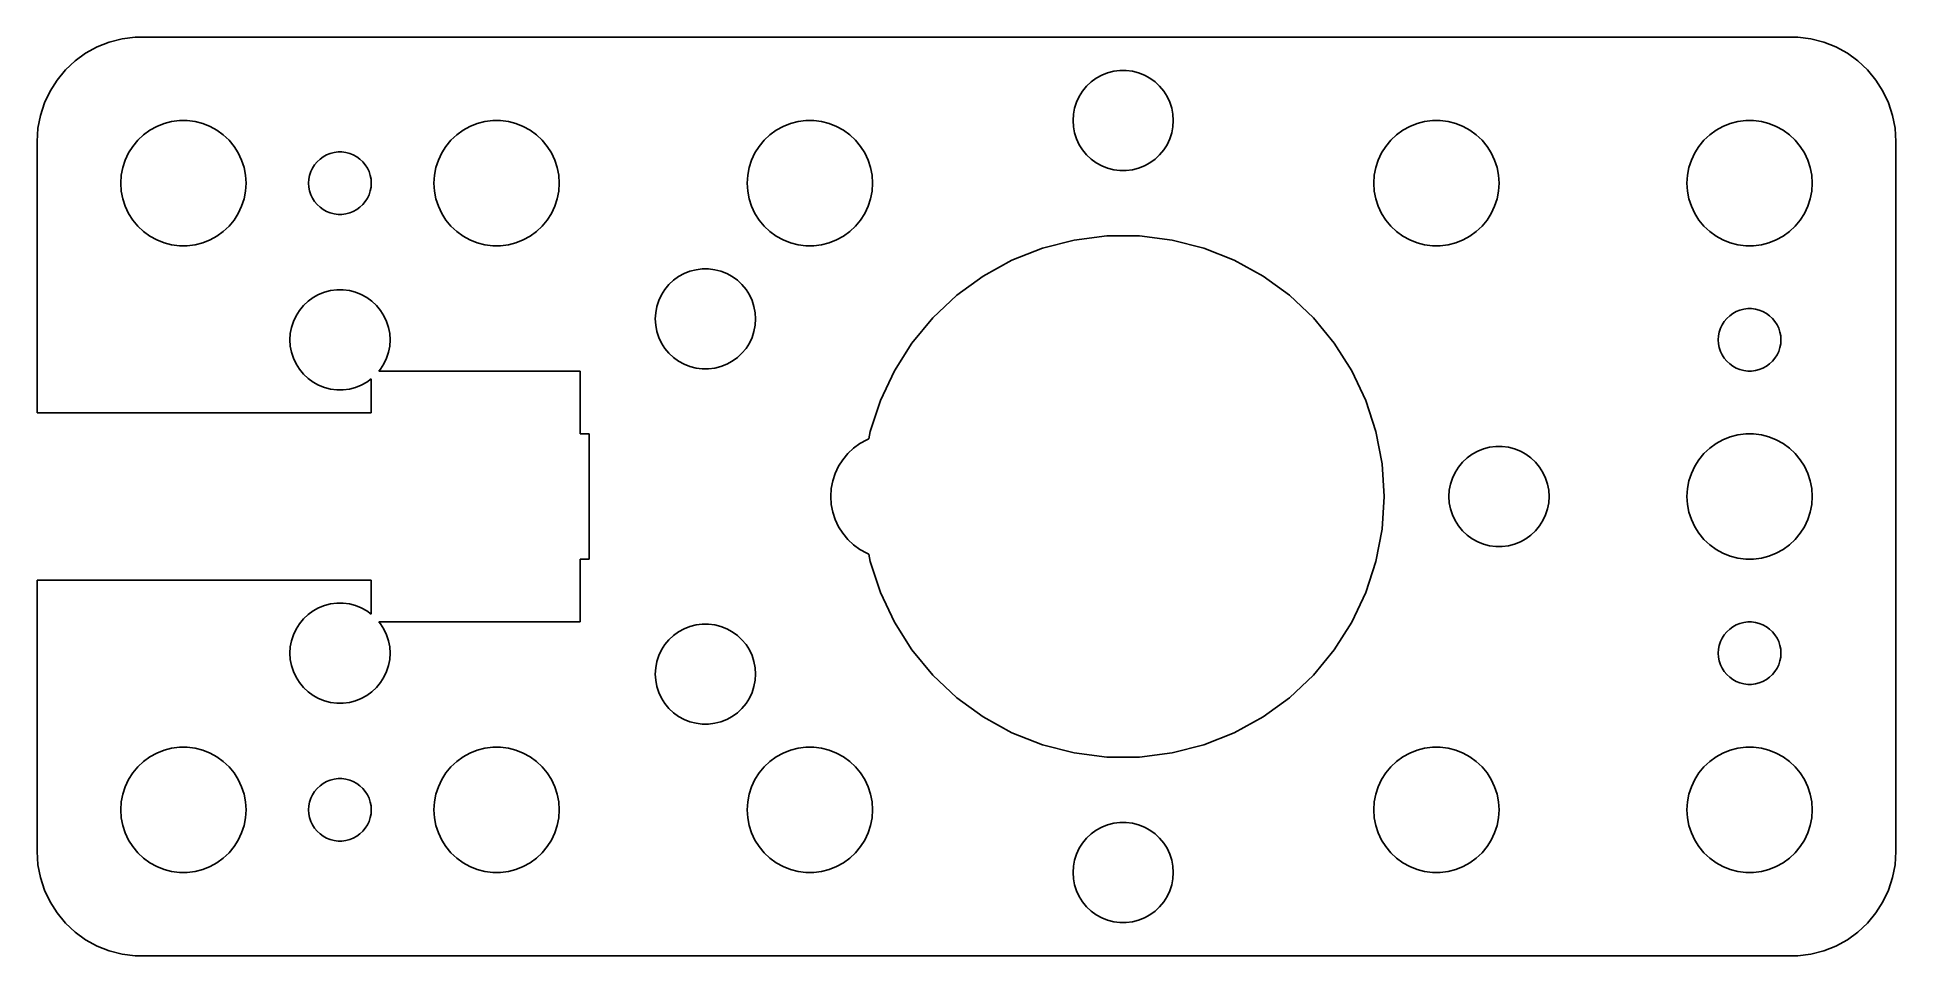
# Model space of a CAD drawing. Header units: metres. Extents: x -52 to 37, y 32 to 76.
import ezdxf

# ---------------------------------------------------------------- set-up
doc = ezdxf.new("R2010")
doc.units = ezdxf.units.M

msp = doc.modelspace()

# ---------------------------------------------------------------- linework, layer by layer
for p, q in [((-48.5451, 75.7553), (-49.1289, 75.5241)), ((-47.9369, 75.9114), (-48.5451, 75.7553)), ((-47.3139, 75.9901), (-47.9369, 75.9114)), ((32.3139, 75.9901), (-47.3139, 75.9901)), ((32.9369, 75.9114), (32.3139, 75.9901)), ((33.5451, 75.7553), (32.9369, 75.9114)), ((34.1289, 75.5241), (33.5451, 75.7553)), ((-50.1871, 74.8526), (-50.6448, 74.4227)), ((-49.6791, 75.2216), (-50.1871, 74.8526)), ((-49.1289, 75.5241), (-49.6791, 75.2216)), ((34.6791, 75.2216), (34.1289, 75.5241)), ((35.1871, 74.8526), (34.6791, 75.2216)), ((35.6448, 74.4227), (35.1871, 74.8526)), ((-51.0451, 73.9389), (-51.3815, 73.4088)), ((-50.6448, 74.4227), (-51.0451, 73.9389)), ((-1.52982, 73.8492), (-1.28598, 74.0264)), ((-1.28598, 74.0264), (-1.02187, 74.1716)), ((-1.02187, 74.1716), (-0.74164, 74.2825)), ((-0.74164, 74.2825), (-0.44971, 74.3575)), ((-0.44971, 74.3575), (-0.1507, 74.3953)), ((-0.1507, 74.3953), (0.1507, 74.3953)), ((0.1507, 74.3953), (0.44971, 74.3575)), ((0.44971, 74.3575), (0.74164, 74.2825)), ((0.74164, 74.2825), (1.02187, 74.1716)), ((1.02187, 74.1716), (1.28598, 74.0264)), ((1.28598, 74.0264), (1.52982, 73.8492)), ((36.0451, 73.9389), (35.6448, 74.4227)), ((36.3815, 73.4088), (36.0451, 73.9389)), ((-51.3815, 73.4088), (-51.6489, 72.8406)), ((-2.23146, 72.8835), (-2.10313, 73.1562)), ((-2.10313, 73.1562), (-1.94164, 73.4107)), ((-1.94164, 73.4107), (-1.74951, 73.6429)), ((-1.74951, 73.6429), (-1.52982, 73.8492)), ((1.52982, 73.8492), (1.74951, 73.6429)), ((1.74951, 73.6429), (1.94164, 73.4107)), ((1.94164, 73.4107), (2.10313, 73.1562)), ((2.10313, 73.1562), (2.23146, 72.8835)), ((36.6489, 72.8406), (36.3815, 73.4088)), ((-51.8429, 72.2434), (-51.9606, 71.6267)), ((-51.6489, 72.8406), (-51.8429, 72.2434)), ((-2.39999, 72), (-2.38107, 72.3008)), ((-2.38107, 72.3008), (-2.32458, 72.5968)), ((-2.32458, 72.5968), (-2.23146, 72.8835)), ((2.23146, 72.8835), (2.32458, 72.5968)), ((2.32458, 72.5968), (2.38107, 72.3008)), ((2.38107, 72.3008), (2.39999, 72)), ((36.8429, 72.2434), (36.6489, 72.8406)), ((36.9606, 71.6267), (36.8429, 72.2434)), ((-51.9606, 71.6267), (-52, 71)), ((-47.1869, 71.0536), (-46.9123, 71.3115)), ((-46.9123, 71.3115), (-46.6075, 71.533)), ((-46.6075, 71.533), (-46.2773, 71.7145)), ((-46.2773, 71.7145), (-45.927, 71.8532)), ((-45.927, 71.8532), (-45.5621, 71.9469)), ((-45.5621, 71.9469), (-45.1884, 71.9941)), ((-45.1884, 71.9941), (-44.8116, 71.9941)), ((-44.8116, 71.9941), (-44.4379, 71.9469)), ((-44.4379, 71.9469), (-44.0729, 71.8532)), ((-44.0729, 71.8532), (-43.7227, 71.7145)), ((-43.7227, 71.7145), (-43.3925, 71.533)), ((-43.3925, 71.533), (-43.0877, 71.3115)), ((-43.0877, 71.3115), (-42.8131, 71.0536)), ((-32.1869, 71.0536), (-31.9123, 71.3115)), ((-31.9123, 71.3115), (-31.6075, 71.533)), ((-31.6075, 71.533), (-31.2773, 71.7145)), ((-31.2773, 71.7145), (-30.927, 71.8532)), ((-30.927, 71.8532), (-30.5621, 71.9469)), ((-30.5621, 71.9469), (-30.1884, 71.9941)), ((-30.1884, 71.9941), (-29.8116, 71.9941)), ((-29.8116, 71.9941), (-29.4379, 71.9469)), ((-29.4379, 71.9469), (-29.0729, 71.8532)), ((-29.0729, 71.8532), (-28.7227, 71.7145)), ((-28.7227, 71.7145), (-28.3925, 71.533)), ((-28.3925, 71.533), (-28.0877, 71.3115)), ((-28.0877, 71.3115), (-27.8131, 71.0536)), ((-17.1869, 71.0536), (-16.9123, 71.3115)), ((-16.9123, 71.3115), (-16.6075, 71.533)), ((-16.6075, 71.533), (-16.2773, 71.7145)), ((-16.2773, 71.7145), (-15.927, 71.8532)), ((-15.927, 71.8532), (-15.5621, 71.9469)), ((-15.5621, 71.9469), (-15.1884, 71.9941)), ((-15.1884, 71.9941), (-14.8116, 71.9941)), ((-14.8116, 71.9941), (-14.4379, 71.9469)), ((-14.4379, 71.9469), (-14.0729, 71.8532)), ((-14.0729, 71.8532), (-13.7227, 71.7145)), ((-13.7227, 71.7145), (-13.3925, 71.533)), ((-13.3925, 71.533), (-13.0877, 71.3115)), ((-13.0877, 71.3115), (-12.8131, 71.0536)), ((-2.38107, 71.6992), (-2.39999, 72)), ((-2.32458, 71.4031), (-2.38107, 71.6992)), ((-2.23146, 71.1165), (-2.32458, 71.4031)), ((2.32458, 71.4031), (2.23146, 71.1165)), ((2.38107, 71.6992), (2.32458, 71.4031)), ((2.39999, 72), (2.38107, 71.6992)), ((12.8131, 71.0536), (13.0877, 71.3115)), ((13.0877, 71.3115), (13.3925, 71.533)), ((13.3925, 71.533), (13.7227, 71.7145)), ((13.7227, 71.7145), (14.0729, 71.8532)), ((14.0729, 71.8532), (14.4379, 71.9469)), ((14.4379, 71.9469), (14.8116, 71.9941)), ((14.8116, 71.9941), (15.1884, 71.9941)), ((15.1884, 71.9941), (15.5621, 71.9469)), ((15.5621, 71.9469), (15.927, 71.8532)), ((15.927, 71.8532), (16.2773, 71.7145)), ((16.2773, 71.7145), (16.6075, 71.533)), ((16.6075, 71.533), (16.9123, 71.3115)), ((16.9123, 71.3115), (17.1869, 71.0536)), ((27.8131, 71.0536), (28.0877, 71.3115)), ((28.0877, 71.3115), (28.3925, 71.533)), ((28.3925, 71.533), (28.7227, 71.7145)), ((28.7227, 71.7145), (29.0729, 71.8532)), ((29.0729, 71.8532), (29.4379, 71.9469)), ((29.4379, 71.9469), (29.8116, 71.9941)), ((29.8116, 71.9941), (30.1884, 71.9941)), ((30.1884, 71.9941), (30.5621, 71.9469)), ((30.5621, 71.9469), (30.927, 71.8532)), ((30.927, 71.8532), (31.2773, 71.7145)), ((31.2773, 71.7145), (31.6075, 71.533)), ((31.6075, 71.533), (31.9123, 71.3115)), ((31.9123, 71.3115), (32.1869, 71.0536)), ((37, 71), (36.9606, 71.6267)), ((-52, 71), (-52, 58)), ((-47.7893, 70.1044), (-47.6289, 70.4453)), ((-47.6289, 70.4453), (-47.427, 70.7634)), ((-47.427, 70.7634), (-47.1869, 71.0536)), ((-42.8131, 71.0536), (-42.5729, 70.7634)), ((-42.5729, 70.7634), (-42.3711, 70.4453)), ((-42.3711, 70.4453), (-42.2107, 70.1044)), ((-38.3037, 70.2665), (-38.1387, 70.3572)), ((-38.1387, 70.3572), (-37.9635, 70.4266)), ((-37.9635, 70.4266), (-37.7811, 70.4734)), ((-37.7811, 70.4734), (-37.5942, 70.497)), ((-37.5942, 70.497), (-37.4058, 70.497)), ((-37.4058, 70.497), (-37.2189, 70.4734)), ((-37.2189, 70.4734), (-37.0365, 70.4266)), ((-37.0365, 70.4266), (-36.8613, 70.3572)), ((-36.8613, 70.3572), (-36.6963, 70.2665)), ((-32.7893, 70.1044), (-32.6289, 70.4453)), ((-32.6289, 70.4453), (-32.427, 70.7634)), ((-32.427, 70.7634), (-32.1869, 71.0536)), ((-27.8131, 71.0536), (-27.5729, 70.7634)), ((-27.5729, 70.7634), (-27.3711, 70.4453)), ((-27.3711, 70.4453), (-27.2107, 70.1044)), ((-17.7893, 70.1044), (-17.6289, 70.4453)), ((-17.6289, 70.4453), (-17.427, 70.7634)), ((-17.427, 70.7634), (-17.1869, 71.0536)), ((-12.8131, 71.0536), (-12.5729, 70.7634)), ((-12.5729, 70.7634), (-12.3711, 70.4453)), ((-12.3711, 70.4453), (-12.2107, 70.1044)), ((-2.10313, 70.8438), (-2.23146, 71.1165)), ((-1.94164, 70.5893), (-2.10313, 70.8438)), ((-1.74951, 70.3571), (-1.94164, 70.5893)), ((-1.52982, 70.1508), (-1.74951, 70.3571)), ((1.74951, 70.3571), (1.52982, 70.1508)), ((1.94164, 70.5893), (1.74951, 70.3571)), ((2.10313, 70.8438), (1.94164, 70.5893)), ((2.23146, 71.1165), (2.10313, 70.8438)), ((12.2107, 70.1044), (12.3711, 70.4453)), ((12.3711, 70.4453), (12.5729, 70.7634)), ((12.5729, 70.7634), (12.8131, 71.0536)), ((17.1869, 71.0536), (17.427, 70.7634)), ((17.427, 70.7634), (17.6289, 70.4453)), ((17.6289, 70.4453), (17.7893, 70.1044)), ((27.2107, 70.1044), (27.3711, 70.4453)), ((27.3711, 70.4453), (27.5729, 70.7634)), ((27.5729, 70.7634), (27.8131, 71.0536)), ((32.1869, 71.0536), (32.427, 70.7634)), ((32.427, 70.7634), (32.6289, 70.4453)), ((32.6289, 70.4453), (32.7893, 70.1044)), ((37, 37), (37, 71)), ((-47.9763, 69.376), (-47.9057, 69.7461)), ((-47.9057, 69.7461), (-47.7893, 70.1044)), ((-42.2107, 70.1044), (-42.0942, 69.7461)), ((-42.0942, 69.7461), (-42.0237, 69.376)), ((-38.9529, 69.373), (-38.8947, 69.5522)), ((-38.8947, 69.5522), (-38.8145, 69.7226)), ((-38.8145, 69.7226), (-38.7135, 69.8817)), ((-38.7135, 69.8817), (-38.5934, 70.0268)), ((-38.5934, 70.0268), (-38.4561, 70.1558)), ((-38.4561, 70.1558), (-38.3037, 70.2665)), ((-36.6963, 70.2665), (-36.5439, 70.1558)), ((-36.5439, 70.1558), (-36.4065, 70.0268)), ((-36.4065, 70.0268), (-36.2865, 69.8817)), ((-36.2865, 69.8817), (-36.1855, 69.7226)), ((-36.1855, 69.7226), (-36.1053, 69.5522)), ((-36.1053, 69.5522), (-36.0471, 69.373)), ((-32.9763, 69.376), (-32.9057, 69.7461)), ((-32.9057, 69.7461), (-32.7893, 70.1044)), ((-27.2107, 70.1044), (-27.0942, 69.7461)), ((-27.0942, 69.7461), (-27.0237, 69.376)), ((-17.9763, 69.376), (-17.9057, 69.7461)), ((-17.9057, 69.7461), (-17.7893, 70.1044)), ((-12.2107, 70.1044), (-12.0942, 69.7461)), ((-12.0942, 69.7461), (-12.0237, 69.376)), ((-1.28598, 69.9736), (-1.52982, 70.1508)), ((-1.02187, 69.8284), (-1.28598, 69.9736)), ((-0.74164, 69.7175), (-1.02187, 69.8284)), ((-0.44971, 69.6425), (-0.74164, 69.7175)), ((-0.1507, 69.6047), (-0.44971, 69.6425)), ((0.1507, 69.6047), (-0.1507, 69.6047)), ((0.44971, 69.6425), (0.1507, 69.6047)), ((0.74164, 69.7175), (0.44971, 69.6425)), ((1.02187, 69.8284), (0.74164, 69.7175)), ((1.28598, 69.9736), (1.02187, 69.8284)), ((1.52982, 70.1508), (1.28598, 69.9736)), ((12.0237, 69.376), (12.0942, 69.7461)), ((12.0942, 69.7461), (12.2107, 70.1044)), ((17.7893, 70.1044), (17.9057, 69.7461)), ((17.9057, 69.7461), (17.9763, 69.376)), ((27.0237, 69.376), (27.0942, 69.7461)), ((27.0942, 69.7461), (27.2107, 70.1044)), ((32.7893, 70.1044), (32.9057, 69.7461)), ((32.9057, 69.7461), (32.9763, 69.376)), ((-48, 69), (-47.9763, 69.376)), ((-47.9763, 68.624), (-48, 69)), ((-47.9057, 68.2539), (-47.9763, 68.624)), ((-42.0237, 68.624), (-42.0942, 68.2539)), ((-42.0237, 69.376), (-42, 69)), ((-42, 69), (-42.0237, 68.624)), ((-39, 69), (-38.9882, 69.188)), ((-38.9882, 68.812), (-39, 69)), ((-38.9882, 69.188), (-38.9529, 69.373)), ((-38.9529, 68.627), (-38.9882, 68.812)), ((-38.8947, 68.4478), (-38.9529, 68.627)), ((-36.0471, 68.627), (-36.1053, 68.4478)), ((-36.0471, 69.373), (-36.0118, 69.188)), ((-36.0118, 68.812), (-36.0471, 68.627)), ((-36.0118, 69.188), (-36, 69)), ((-36, 69), (-36.0118, 68.812)), ((-33, 69), (-32.9763, 69.376)), ((-32.9763, 68.624), (-33, 69)), ((-32.9057, 68.2539), (-32.9763, 68.624)), ((-27.0237, 68.624), (-27.0942, 68.2539)), ((-27.0237, 69.376), (-27, 69)), ((-27, 69), (-27.0237, 68.624)), ((-18, 69), (-17.9763, 69.376)), ((-17.9763, 68.624), (-18, 69)), ((-17.9057, 68.2539), (-17.9763, 68.624)), ((-12.0237, 68.624), (-12.0942, 68.2539)), ((-12.0237, 69.376), (-12, 69)), ((-12, 69), (-12.0237, 68.624)), ((12, 69), (12.0237, 69.376)), ((12.0237, 68.624), (12, 69)), ((12.0942, 68.2539), (12.0237, 68.624)), ((17.9763, 68.624), (17.9057, 68.2539)), ((17.9763, 69.376), (18, 69)), ((18, 69), (17.9763, 68.624)), ((27, 69), (27.0237, 69.376)), ((27.0237, 68.624), (27, 69)), ((27.0942, 68.2539), (27.0237, 68.624)), ((32.9763, 68.624), (32.9057, 68.2539)), ((32.9763, 69.376), (33, 69)), ((33, 69), (32.9763, 68.624)), ((-47.7893, 67.8956), (-47.9057, 68.2539)), ((-47.6289, 67.5547), (-47.7893, 67.8956)), ((-42.2107, 67.8956), (-42.3711, 67.5547)), ((-42.0942, 68.2539), (-42.2107, 67.8956)), ((-38.8145, 68.2774), (-38.8947, 68.4478)), ((-38.7135, 68.1183), (-38.8145, 68.2774)), ((-38.5934, 67.9732), (-38.7135, 68.1183)), ((-38.4561, 67.8442), (-38.5934, 67.9732)), ((-38.3037, 67.7335), (-38.4561, 67.8442)), ((-38.1387, 67.6427), (-38.3037, 67.7335)), ((-37.9635, 67.5734), (-38.1387, 67.6427)), ((-36.8613, 67.6427), (-37.0365, 67.5734)), ((-36.6963, 67.7335), (-36.8613, 67.6427)), ((-36.5439, 67.8442), (-36.6963, 67.7335)), ((-36.4065, 67.9732), (-36.5439, 67.8442)), ((-36.2865, 68.1183), (-36.4065, 67.9732)), ((-36.1855, 68.2774), (-36.2865, 68.1183)), ((-36.1053, 68.4478), (-36.1855, 68.2774)), ((-32.7893, 67.8956), (-32.9057, 68.2539)), ((-32.6289, 67.5547), (-32.7893, 67.8956)), ((-27.2107, 67.8956), (-27.3711, 67.5547)), ((-27.0942, 68.2539), (-27.2107, 67.8956)), ((-17.7893, 67.8956), (-17.9057, 68.2539)), ((-17.6289, 67.5547), (-17.7893, 67.8956)), ((-12.2107, 67.8956), (-12.3711, 67.5547)), ((-12.0942, 68.2539), (-12.2107, 67.8956)), ((12.2107, 67.8956), (12.0942, 68.2539)), ((12.3711, 67.5547), (12.2107, 67.8956)), ((17.7893, 67.8956), (17.6289, 67.5547)), ((17.9057, 68.2539), (17.7893, 67.8956)), ((27.2107, 67.8956), (27.0942, 68.2539)), ((27.3711, 67.5547), (27.2107, 67.8956)), ((32.7893, 67.8956), (32.6289, 67.5547)), ((32.9057, 68.2539), (32.7893, 67.8956)), ((-47.427, 67.2366), (-47.6289, 67.5547)), ((-47.1869, 66.9464), (-47.427, 67.2366)), ((-46.9123, 66.6884), (-47.1869, 66.9464)), ((-42.8131, 66.9464), (-43.0877, 66.6884)), ((-42.5729, 67.2366), (-42.8131, 66.9464)), ((-42.3711, 67.5547), (-42.5729, 67.2366)), ((-37.7811, 67.5266), (-37.9635, 67.5734)), ((-37.5942, 67.5029), (-37.7811, 67.5266)), ((-37.4058, 67.5029), (-37.5942, 67.5029)), ((-37.2189, 67.5266), (-37.4058, 67.5029)), ((-37.0365, 67.5734), (-37.2189, 67.5266)), ((-32.427, 67.2366), (-32.6289, 67.5547)), ((-32.1869, 66.9464), (-32.427, 67.2366)), ((-31.9123, 66.6884), (-32.1869, 66.9464)), ((-27.8131, 66.9464), (-28.0877, 66.6884)), ((-27.5729, 67.2366), (-27.8131, 66.9464)), ((-27.3711, 67.5547), (-27.5729, 67.2366)), ((-17.427, 67.2366), (-17.6289, 67.5547)), ((-17.1869, 66.9464), (-17.427, 67.2366)), ((-16.9123, 66.6884), (-17.1869, 66.9464)), ((-12.8131, 66.9464), (-13.0877, 66.6884)), ((-12.5729, 67.2366), (-12.8131, 66.9464)), ((-12.3711, 67.5547), (-12.5729, 67.2366)), ((12.5729, 67.2366), (12.3711, 67.5547)), ((12.8131, 66.9464), (12.5729, 67.2366)), ((13.0877, 66.6884), (12.8131, 66.9464)), ((17.1869, 66.9464), (16.9123, 66.6884)), ((17.427, 67.2366), (17.1869, 66.9464)), ((17.6289, 67.5547), (17.427, 67.2366)), ((27.5729, 67.2366), (27.3711, 67.5547)), ((27.8131, 66.9464), (27.5729, 67.2366)), ((28.0877, 66.6884), (27.8131, 66.9464)), ((32.1869, 66.9464), (31.9123, 66.6884)), ((32.427, 67.2366), (32.1869, 66.9464)), ((32.6289, 67.5547), (32.427, 67.2366)), ((-46.6075, 66.467), (-46.9123, 66.6884)), ((-46.2773, 66.2855), (-46.6075, 66.467)), ((-45.927, 66.1468), (-46.2773, 66.2855)), ((-45.5621, 66.0531), (-45.927, 66.1468)), ((-45.1884, 66.0059), (-45.5621, 66.0531)), ((-44.8116, 66.0059), (-45.1884, 66.0059)), ((-44.4379, 66.0531), (-44.8116, 66.0059)), ((-44.0729, 66.1468), (-44.4379, 66.0531)), ((-43.7227, 66.2855), (-44.0729, 66.1468)), ((-43.3925, 66.467), (-43.7227, 66.2855)), ((-43.0877, 66.6884), (-43.3925, 66.467)), ((-31.6075, 66.467), (-31.9123, 66.6884)), ((-31.2773, 66.2855), (-31.6075, 66.467)), ((-30.927, 66.1468), (-31.2773, 66.2855)), ((-30.5621, 66.0531), (-30.927, 66.1468)), ((-30.1884, 66.0059), (-30.5621, 66.0531)), ((-29.8116, 66.0059), (-30.1884, 66.0059)), ((-29.4379, 66.0531), (-29.8116, 66.0059)), ((-29.0729, 66.1468), (-29.4379, 66.0531)), ((-28.7227, 66.2855), (-29.0729, 66.1468)), ((-28.3925, 66.467), (-28.7227, 66.2855)), ((-28.0877, 66.6884), (-28.3925, 66.467)), ((-16.6075, 66.467), (-16.9123, 66.6884)), ((-16.2773, 66.2855), (-16.6075, 66.467)), ((-15.927, 66.1468), (-16.2773, 66.2855)), ((-15.5621, 66.0531), (-15.927, 66.1468)), ((-15.1884, 66.0059), (-15.5621, 66.0531)), ((-14.8116, 66.0059), (-15.1884, 66.0059)), ((-14.4379, 66.0531), (-14.8116, 66.0059)), ((-14.0729, 66.1468), (-14.4379, 66.0531)), ((-13.7227, 66.2855), (-14.0729, 66.1468)), ((-13.3925, 66.467), (-13.7227, 66.2855)), ((-13.0877, 66.6884), (-13.3925, 66.467)), ((-5.32224, 65.3103), (-3.8627, 65.8882)), ((-3.8627, 65.8882), (-2.34225, 66.2786)), ((-2.34225, 66.2786), (-0.78487, 66.4753)), ((-0.78487, 66.4753), (0.78487, 66.4753)), ((0.78487, 66.4753), (2.34225, 66.2786)), ((2.34225, 66.2786), (3.8627, 65.8882)), ((3.8627, 65.8882), (5.32224, 65.3103)), ((13.3925, 66.467), (13.0877, 66.6884)), ((13.7227, 66.2855), (13.3925, 66.467)), ((14.0729, 66.1468), (13.7227, 66.2855)), ((14.4379, 66.0531), (14.0729, 66.1468)), ((14.8116, 66.0059), (14.4379, 66.0531)), ((15.1884, 66.0059), (14.8116, 66.0059)), ((15.5621, 66.0531), (15.1884, 66.0059)), ((15.927, 66.1468), (15.5621, 66.0531)), ((16.2773, 66.2855), (15.927, 66.1468)), ((16.6075, 66.467), (16.2773, 66.2855)), ((16.9123, 66.6884), (16.6075, 66.467)), ((28.3925, 66.467), (28.0877, 66.6884)), ((28.7227, 66.2855), (28.3925, 66.467)), ((29.0729, 66.1468), (28.7227, 66.2855)), ((29.4379, 66.0531), (29.0729, 66.1468)), ((29.8116, 66.0059), (29.4379, 66.0531)), ((30.1884, 66.0059), (29.8116, 66.0059)), ((30.5621, 66.0531), (30.1884, 66.0059)), ((30.927, 66.1468), (30.5621, 66.0531)), ((31.2773, 66.2855), (30.927, 66.1468)), ((31.6075, 66.467), (31.2773, 66.2855)), ((31.9123, 66.6884), (31.6075, 66.467)), ((-6.69783, 64.5541), (-5.32224, 65.3103)), ((5.32224, 65.3103), (6.69783, 64.5541)), ((-21.9416, 63.9107), (-21.7495, 64.1429)), ((-21.7495, 64.1429), (-21.5298, 64.3492)), ((-21.5298, 64.3492), (-21.286, 64.5264)), ((-21.286, 64.5264), (-21.0219, 64.6716)), ((-21.0219, 64.6716), (-20.7416, 64.7825)), ((-20.7416, 64.7825), (-20.4497, 64.8575)), ((-20.4497, 64.8575), (-20.1507, 64.8953)), ((-20.1507, 64.8953), (-19.8493, 64.8953)), ((-19.8493, 64.8953), (-19.5503, 64.8575)), ((-19.5503, 64.8575), (-19.2583, 64.7825)), ((-19.2583, 64.7825), (-18.9781, 64.6716)), ((-18.9781, 64.6716), (-18.714, 64.5264)), ((-18.714, 64.5264), (-18.4702, 64.3492)), ((-18.4702, 64.3492), (-18.2505, 64.1429)), ((-18.2505, 64.1429), (-18.0583, 63.9107)), ((-7.96779, 63.6314), (-6.69783, 64.5541)), ((6.69783, 64.5541), (7.96779, 63.6314)), ((-39.2495, 63.1429), (-39.0298, 63.3492)), ((-39.0298, 63.3492), (-38.786, 63.5264)), ((-38.786, 63.5264), (-38.5219, 63.6716)), ((-38.5219, 63.6716), (-38.2416, 63.7825)), ((-38.2416, 63.7825), (-37.9497, 63.8575)), ((-37.9497, 63.8575), (-37.6507, 63.8953)), ((-37.6507, 63.8953), (-37.3493, 63.8953)), ((-37.3493, 63.8953), (-37.0503, 63.8575)), ((-37.0503, 63.8575), (-36.7583, 63.7825)), ((-36.7583, 63.7825), (-36.4781, 63.6716)), ((-36.4781, 63.6716), (-36.214, 63.5264)), ((-36.214, 63.5264), (-35.9702, 63.3492)), ((-35.9702, 63.3492), (-35.7505, 63.1429)), ((-22.3246, 63.0968), (-22.2315, 63.3835)), ((-22.2315, 63.3835), (-22.1031, 63.6562)), ((-22.1031, 63.6562), (-21.9416, 63.9107)), ((-18.0583, 63.9107), (-17.8969, 63.6562)), ((-17.8969, 63.6562), (-17.7685, 63.3835)), ((-17.7685, 63.3835), (-17.6754, 63.0968)), ((-9.11211, 62.5568), (-7.96779, 63.6314)), ((7.96779, 63.6314), (9.11211, 62.5568)), ((-39.8246, 62.0968), (-39.7315, 62.3835)), ((-39.7315, 62.3835), (-39.6031, 62.6562)), ((-39.6031, 62.6562), (-39.4416, 62.9107)), ((-39.4416, 62.9107), (-39.2495, 63.1429)), ((-35.7505, 63.1429), (-35.5583, 62.9107)), ((-35.5583, 62.9107), (-35.3969, 62.6562)), ((-35.3969, 62.6562), (-35.2685, 62.3835)), ((-35.2685, 62.3835), (-35.1754, 62.0968)), ((-22.4, 62.5), (-22.3811, 62.8008)), ((-22.3811, 62.1992), (-22.4, 62.5)), ((-22.3811, 62.8008), (-22.3246, 63.0968)), ((-17.6754, 63.0968), (-17.6189, 62.8008)), ((-17.6189, 62.8008), (-17.6, 62.5)), ((-17.6, 62.5), (-17.6189, 62.1992)), ((-10.1127, 61.3473), (-9.11211, 62.5568)), ((9.11211, 62.5568), (10.1127, 61.3473)), ((28.6855, 62.2226), (28.7865, 62.3817)), ((28.7865, 62.3817), (28.9065, 62.5268)), ((28.9065, 62.5268), (29.0439, 62.6558)), ((29.0439, 62.6558), (29.1963, 62.7665)), ((29.1963, 62.7665), (29.3613, 62.8572)), ((29.3613, 62.8572), (29.5365, 62.9266)), ((29.5365, 62.9266), (29.7189, 62.9734)), ((29.7189, 62.9734), (29.9058, 62.997)), ((29.9058, 62.997), (30.0942, 62.997)), ((30.0942, 62.997), (30.2811, 62.9734)), ((30.2811, 62.9734), (30.4635, 62.9266)), ((30.4635, 62.9266), (30.6387, 62.8572)), ((30.6387, 62.8572), (30.8037, 62.7665)), ((30.8037, 62.7665), (30.9561, 62.6558)), ((30.9561, 62.6558), (31.0934, 62.5268)), ((31.0934, 62.5268), (31.2135, 62.3817)), ((31.2135, 62.3817), (31.3145, 62.2226)), ((-39.9, 61.5), (-39.8811, 61.8008)), ((-39.8811, 61.1992), (-39.9, 61.5)), ((-39.8811, 61.8008), (-39.8246, 62.0968)), ((-35.1754, 62.0968), (-35.1189, 61.8008)), ((-35.1189, 61.8008), (-35.1, 61.5)), ((-35.1, 61.5), (-35.1189, 61.1992)), ((-22.3246, 61.9031), (-22.3811, 62.1992)), ((-22.2315, 61.6165), (-22.3246, 61.9031)), ((-22.1031, 61.3438), (-22.2315, 61.6165)), ((-17.7685, 61.6165), (-17.8969, 61.3438)), ((-17.6754, 61.9031), (-17.7685, 61.6165)), ((-17.6189, 62.1992), (-17.6754, 61.9031)), ((28.5, 61.5), (28.5118, 61.688)), ((28.5118, 61.312), (28.5, 61.5)), ((28.5118, 61.688), (28.5471, 61.873)), ((28.5471, 61.873), (28.6053, 62.0522)), ((28.6053, 62.0522), (28.6855, 62.2226)), ((31.3145, 62.2226), (31.3947, 62.0522)), ((31.3947, 62.0522), (31.4529, 61.873)), ((31.4529, 61.873), (31.4882, 61.688)), ((31.4882, 61.688), (31.5, 61.5)), ((31.5, 61.5), (31.4882, 61.312)), ((-39.8246, 60.9031), (-39.8811, 61.1992)), ((-39.7315, 60.6165), (-39.8246, 60.9031)), ((-39.6031, 60.3438), (-39.7315, 60.6165)), ((-35.2685, 60.6165), (-35.3969, 60.3438)), ((-35.1754, 60.9031), (-35.2685, 60.6165)), ((-35.1189, 61.1992), (-35.1754, 60.9031)), ((-21.9416, 61.0893), (-22.1031, 61.3438)), ((-21.7495, 60.8571), (-21.9416, 61.0893)), ((-21.5298, 60.6508), (-21.7495, 60.8571)), ((-21.286, 60.4736), (-21.5298, 60.6508)), ((-18.4702, 60.6508), (-18.714, 60.4736)), ((-18.2505, 60.8571), (-18.4702, 60.6508)), ((-18.0583, 61.0893), (-18.2505, 60.8571)), ((-17.8969, 61.3438), (-18.0583, 61.0893)), ((-10.9538, 60.0219), (-10.1127, 61.3473)), ((10.1127, 61.3473), (10.9538, 60.0219)), ((28.5471, 61.127), (28.5118, 61.312)), ((28.6053, 60.9478), (28.5471, 61.127)), ((28.6855, 60.7774), (28.6053, 60.9478)), ((28.7865, 60.6183), (28.6855, 60.7774)), ((28.9065, 60.4732), (28.7865, 60.6183)), ((31.2135, 60.6183), (31.0934, 60.4732)), ((31.3145, 60.7774), (31.2135, 60.6183)), ((31.3947, 60.9478), (31.3145, 60.7774)), ((31.4529, 61.127), (31.3947, 60.9478)), ((31.4882, 61.312), (31.4529, 61.127)), ((-39.4416, 60.0893), (-39.6031, 60.3438)), ((-39.2495, 59.8571), (-39.4416, 60.0893)), ((-39.0298, 59.6508), (-39.2495, 59.8571)), ((-38.786, 59.4736), (-39.0298, 59.6508)), ((-35.5583, 60.0893), (-35.6322, 60)), ((-35.6322, 60), (-26, 60)), ((-35.3969, 60.3438), (-35.5583, 60.0893)), ((-26, 60), (-26, 57)), ((-21.0219, 60.3284), (-21.286, 60.4736)), ((-20.7416, 60.2175), (-21.0219, 60.3284)), ((-20.4497, 60.1425), (-20.7416, 60.2175)), ((-20.1507, 60.1047), (-20.4497, 60.1425)), ((-19.8493, 60.1047), (-20.1507, 60.1047)), ((-19.5503, 60.1425), (-19.8493, 60.1047)), ((-19.2583, 60.2175), (-19.5503, 60.1425)), ((-18.9781, 60.3284), (-19.2583, 60.2175)), ((-18.714, 60.4736), (-18.9781, 60.3284)), ((-11.6222, 58.6015), (-10.9538, 60.0219)), ((10.9538, 60.0219), (11.6222, 58.6015)), ((29.0439, 60.3442), (28.9065, 60.4732)), ((29.1963, 60.2335), (29.0439, 60.3442)), ((29.3613, 60.1427), (29.1963, 60.2335)), ((29.5365, 60.0734), (29.3613, 60.1427)), ((29.7189, 60.0266), (29.5365, 60.0734)), ((29.9058, 60.0029), (29.7189, 60.0266)), ((30.0942, 60.0029), (29.9058, 60.0029)), ((30.2811, 60.0266), (30.0942, 60.0029)), ((30.4635, 60.0734), (30.2811, 60.0266)), ((30.6387, 60.1427), (30.4635, 60.0734)), ((30.8037, 60.2335), (30.6387, 60.1427)), ((30.9561, 60.3442), (30.8037, 60.2335)), ((31.0934, 60.4732), (30.9561, 60.3442)), ((-38.5219, 59.3284), (-38.786, 59.4736)), ((-38.2416, 59.2175), (-38.5219, 59.3284)), ((-37.9497, 59.1425), (-38.2416, 59.2175)), ((-37.6507, 59.1047), (-37.9497, 59.1425)), ((-37.3493, 59.1047), (-37.6507, 59.1047)), ((-37.0503, 59.1425), (-37.3493, 59.1047)), ((-36.7583, 59.2175), (-37.0503, 59.1425)), ((-36.4781, 59.3284), (-36.7583, 59.2175)), ((-36.214, 59.4736), (-36.4781, 59.3284)), ((-36, 59.6291), (-36.214, 59.4736)), ((-36, 58), (-36, 59.6291)), ((-52, 58), (-36, 58)), ((-12.1073, 57.1086), (-11.6222, 58.6015)), ((11.6222, 58.6015), (12.1073, 57.1086)), ((-26, 57), (-25.569, 57)), ((-25.569, 57), (-25.569, 51)), ((-12.1747, 56.7551), (-12.1073, 57.1086)), ((12.1073, 57.1086), (12.4014, 55.5667)), ((29.4379, 56.9469), (29.8116, 56.9941)), ((29.8116, 56.9941), (30.1884, 56.9941)), ((30.1884, 56.9941), (30.5621, 56.9469)), ((-13.1869, 56.0536), (-12.9123, 56.3115)), ((-12.9123, 56.3115), (-12.6075, 56.533)), ((-12.6075, 56.533), (-12.2773, 56.7145)), ((-12.2773, 56.7145), (-12.1747, 56.7551)), ((16.714, 56.0264), (16.9781, 56.1716)), ((16.9781, 56.1716), (17.2583, 56.2825)), ((17.2583, 56.2825), (17.5503, 56.3575)), ((17.5503, 56.3575), (17.8493, 56.3953)), ((17.8493, 56.3953), (18.1507, 56.3953)), ((18.1507, 56.3953), (18.4497, 56.3575)), ((18.4497, 56.3575), (18.7416, 56.2825)), ((18.7416, 56.2825), (19.0219, 56.1716)), ((19.0219, 56.1716), (19.286, 56.0264)), ((27.8131, 56.0536), (28.0877, 56.3115)), ((28.0877, 56.3115), (28.3925, 56.533)), ((28.3925, 56.533), (28.7227, 56.7145)), ((28.7227, 56.7145), (29.0729, 56.8532)), ((29.0729, 56.8532), (29.4379, 56.9469)), ((30.5621, 56.9469), (30.927, 56.8532)), ((30.927, 56.8532), (31.2773, 56.7145)), ((31.2773, 56.7145), (31.6075, 56.533)), ((31.6075, 56.533), (31.9123, 56.3115)), ((31.9123, 56.3115), (32.1869, 56.0536)), ((-13.7893, 55.1044), (-13.6289, 55.4453)), ((-13.6289, 55.4453), (-13.427, 55.7634)), ((-13.427, 55.7634), (-13.1869, 56.0536)), ((12.4014, 55.5667), (12.5, 54)), ((15.8969, 55.1562), (16.0583, 55.4107)), ((16.0583, 55.4107), (16.2505, 55.6429)), ((16.2505, 55.6429), (16.4702, 55.8492)), ((16.4702, 55.8492), (16.714, 56.0264)), ((19.286, 56.0264), (19.5298, 55.8492)), ((19.5298, 55.8492), (19.7495, 55.6429)), ((19.7495, 55.6429), (19.9416, 55.4107)), ((19.9416, 55.4107), (20.1031, 55.1562)), ((27.2107, 55.1044), (27.3711, 55.4453)), ((27.3711, 55.4453), (27.5729, 55.7634)), ((27.5729, 55.7634), (27.8131, 56.0536)), ((32.1869, 56.0536), (32.427, 55.7634)), ((32.427, 55.7634), (32.6289, 55.4453)), ((32.6289, 55.4453), (32.7893, 55.1044)), ((-14, 54), (-13.9763, 54.376)), ((-13.9763, 54.376), (-13.9057, 54.7461)), ((-13.9057, 54.7461), (-13.7893, 55.1044)), ((15.6, 54), (15.6189, 54.3008)), ((15.6189, 54.3008), (15.6754, 54.5968)), ((15.6754, 54.5968), (15.7685, 54.8835)), ((15.7685, 54.8835), (15.8969, 55.1562)), ((20.1031, 55.1562), (20.2315, 54.8835)), ((20.2315, 54.8835), (20.3246, 54.5968)), ((20.3246, 54.5968), (20.3811, 54.3008)), ((20.3811, 54.3008), (20.4, 54)), ((27, 54), (27.0237, 54.376)), ((27.0237, 54.376), (27.0942, 54.7461)), ((27.0942, 54.7461), (27.2107, 55.1044)), ((32.7893, 55.1044), (32.9057, 54.7461)), ((32.9057, 54.7461), (32.9763, 54.376)), ((32.9763, 54.376), (33, 54)), ((-13.9763, 53.624), (-14, 54)), ((-13.9057, 53.2539), (-13.9763, 53.624)), ((12.5, 54), (12.4014, 52.4333)), ((15.6189, 53.6992), (15.6, 54)), ((15.6754, 53.4032), (15.6189, 53.6992)), ((15.7685, 53.1165), (15.6754, 53.4032)), ((20.3246, 53.4032), (20.2315, 53.1165)), ((20.3811, 53.6992), (20.3246, 53.4032)), ((20.4, 54), (20.3811, 53.6992)), ((27.0237, 53.624), (27, 54)), ((27.0942, 53.2539), (27.0237, 53.624)), ((32.9763, 53.624), (32.9057, 53.2539)), ((33, 54), (32.9763, 53.624)), ((-13.7893, 52.8956), (-13.9057, 53.2539)), ((-13.6289, 52.5547), (-13.7893, 52.8956)), ((-13.427, 52.2366), (-13.6289, 52.5547)), ((15.8969, 52.8438), (15.7685, 53.1165)), ((16.0583, 52.5893), (15.8969, 52.8438)), ((16.2505, 52.3571), (16.0583, 52.5893)), ((19.9416, 52.5893), (19.7495, 52.3571)), ((20.1031, 52.8438), (19.9416, 52.5893)), ((20.2315, 53.1165), (20.1031, 52.8438)), ((27.2107, 52.8956), (27.0942, 53.2539)), ((27.3711, 52.5547), (27.2107, 52.8956)), ((27.5729, 52.2366), (27.3711, 52.5547)), ((32.6289, 52.5547), (32.427, 52.2366)), ((32.7893, 52.8956), (32.6289, 52.5547)), ((32.9057, 53.2539), (32.7893, 52.8956)), ((-13.1869, 51.9464), (-13.427, 52.2366)), ((-12.9123, 51.6885), (-13.1869, 51.9464)), ((-12.6075, 51.467), (-12.9123, 51.6885)), ((12.4014, 52.4333), (12.1073, 50.8914)), ((16.4702, 52.1508), (16.2505, 52.3571)), ((16.714, 51.9736), (16.4702, 52.1508)), ((16.9781, 51.8284), (16.714, 51.9736)), ((17.2583, 51.7175), (16.9781, 51.8284)), ((17.5503, 51.6425), (17.2583, 51.7175)), ((17.8493, 51.6047), (17.5503, 51.6425)), ((18.4497, 51.6425), (18.1507, 51.6047)), ((18.7416, 51.7175), (18.4497, 51.6425)), ((19.0219, 51.8284), (18.7416, 51.7175)), ((19.286, 51.9736), (19.0219, 51.8284)), ((19.5298, 52.1508), (19.286, 51.9736)), ((19.7495, 52.3571), (19.5298, 52.1508)), ((27.8131, 51.9464), (27.5729, 52.2366)), ((28.0877, 51.6885), (27.8131, 51.9464)), ((28.3925, 51.467), (28.0877, 51.6885)), ((31.9123, 51.6885), (31.6075, 51.467)), ((32.1869, 51.9464), (31.9123, 51.6885)), ((32.427, 52.2366), (32.1869, 51.9464)), ((-25.569, 51), (-26, 51)), ((-26, 51), (-26, 48)), ((-12.2773, 51.2855), (-12.6075, 51.467)), ((-12.1747, 51.2449), (-12.2773, 51.2855)), ((-12.1073, 50.8914), (-12.1747, 51.2449)), ((-11.6222, 49.3985), (-12.1073, 50.8914)), ((12.1073, 50.8914), (11.6222, 49.3985)), ((18.1507, 51.6047), (17.8493, 51.6047)), ((28.7227, 51.2855), (28.3925, 51.467)), ((29.0729, 51.1468), (28.7227, 51.2855)), ((29.4379, 51.0531), (29.0729, 51.1468)), ((29.8116, 51.0059), (29.4379, 51.0531)), ((30.1884, 51.0059), (29.8116, 51.0059)), ((30.5621, 51.0531), (30.1884, 51.0059)), ((30.927, 51.1468), (30.5621, 51.0531)), ((31.2773, 51.2855), (30.927, 51.1468)), ((31.6075, 51.467), (31.2773, 51.2855)), ((-36, 50), (-52, 50)), ((-52, 50), (-52, 37)), ((-36, 48.3709), (-36, 50)), ((-10.9538, 47.9781), (-11.6222, 49.3985)), ((11.6222, 49.3985), (10.9538, 47.9781)), ((-39.4416, 47.9107), (-39.2495, 48.1429)), ((-39.2495, 48.1429), (-39.0298, 48.3492)), ((-39.0298, 48.3492), (-38.786, 48.5264)), ((-38.786, 48.5264), (-38.5219, 48.6716)), ((-38.5219, 48.6716), (-38.2416, 48.7825)), ((-38.2416, 48.7825), (-37.9497, 48.8575)), ((-37.9497, 48.8575), (-37.6507, 48.8953)), ((-37.6507, 48.8953), (-37.3493, 48.8953)), ((-37.3493, 48.8953), (-37.0503, 48.8575)), ((-37.0503, 48.8575), (-36.7583, 48.7825)), ((-36.7583, 48.7825), (-36.4781, 48.6716)), ((-36.4781, 48.6716), (-36.214, 48.5264)), ((-36.214, 48.5264), (-36, 48.3709)), ((-39.8246, 47.0969), (-39.7315, 47.3835)), ((-39.7315, 47.3835), (-39.6031, 47.6562)), ((-39.6031, 47.6562), (-39.4416, 47.9107)), ((-26, 48), (-35.6322, 48)), ((-35.6322, 48), (-35.5583, 47.9107)), ((-35.5583, 47.9107), (-35.3969, 47.6562)), ((-35.3969, 47.6562), (-35.2685, 47.3835)), ((-35.2685, 47.3835), (-35.1754, 47.0969)), ((-21.7495, 47.1429), (-21.5298, 47.3492)), ((-21.5298, 47.3492), (-21.286, 47.5264)), ((-21.286, 47.5264), (-21.0219, 47.6716)), ((-21.0219, 47.6716), (-20.7416, 47.7825)), ((-20.7416, 47.7825), (-20.4497, 47.8575)), ((-20.4497, 47.8575), (-20.1507, 47.8953)), ((-20.1507, 47.8953), (-19.8493, 47.8953)), ((-19.8493, 47.8953), (-19.5503, 47.8575)), ((-19.5503, 47.8575), (-19.2583, 47.7825)), ((-19.2583, 47.7825), (-18.9781, 47.6716)), ((-18.9781, 47.6716), (-18.714, 47.5264)), ((-18.714, 47.5264), (-18.4702, 47.3492)), ((-18.4702, 47.3492), (-18.2505, 47.1429)), ((-10.1127, 46.6527), (-10.9538, 47.9781)), ((10.9538, 47.9781), (10.1127, 46.6527)), ((28.6053, 47.0522), (28.6855, 47.2226)), ((28.6855, 47.2226), (28.7865, 47.3817)), ((28.7865, 47.3817), (28.9065, 47.5268)), ((28.9065, 47.5268), (29.0439, 47.6558)), ((29.0439, 47.6558), (29.1963, 47.7665)), ((29.1963, 47.7665), (29.3613, 47.8573)), ((29.3613, 47.8573), (29.5365, 47.9266)), ((29.5365, 47.9266), (29.7189, 47.9734)), ((29.7189, 47.9734), (29.9058, 47.9971)), ((29.9058, 47.9971), (30.0942, 47.9971)), ((30.0942, 47.9971), (30.2811, 47.9734)), ((30.2811, 47.9734), (30.4635, 47.9266)), ((30.4635, 47.9266), (30.6387, 47.8573)), ((30.6387, 47.8573), (30.8037, 47.7665)), ((30.8037, 47.7665), (30.9561, 47.6558)), ((30.9561, 47.6558), (31.0934, 47.5268)), ((31.0934, 47.5268), (31.2135, 47.3817)), ((31.2135, 47.3817), (31.3145, 47.2226)), ((31.3145, 47.2226), (31.3947, 47.0522)), ((-39.9, 46.5), (-39.8811, 46.8008)), ((-39.8811, 46.1992), (-39.9, 46.5)), ((-39.8811, 46.8008), (-39.8246, 47.0969)), ((-35.1754, 47.0969), (-35.1189, 46.8008)), ((-35.1189, 46.8008), (-35.1, 46.5)), ((-35.1, 46.5), (-35.1189, 46.1992)), ((-22.3246, 46.0969), (-22.2315, 46.3835)), ((-22.2315, 46.3835), (-22.1031, 46.6562)), ((-22.1031, 46.6562), (-21.9416, 46.9107)), ((-21.9416, 46.9107), (-21.7495, 47.1429)), ((-18.2505, 47.1429), (-18.0583, 46.9107)), ((-18.0583, 46.9107), (-17.8969, 46.6562)), ((-17.8969, 46.6562), (-17.7685, 46.3835)), ((-17.7685, 46.3835), (-17.6754, 46.0969)), ((-9.11211, 45.4432), (-10.1127, 46.6527)), ((10.1127, 46.6527), (9.11211, 45.4432)), ((28.5, 46.5), (28.5118, 46.688)), ((28.5118, 46.312), (28.5, 46.5)), ((28.5118, 46.688), (28.5471, 46.873)), ((28.5471, 46.127), (28.5118, 46.312)), ((28.5471, 46.873), (28.6053, 47.0522)), ((31.3947, 47.0522), (31.4529, 46.873)), ((31.4529, 46.873), (31.4882, 46.688)), ((31.4882, 46.312), (31.4529, 46.127)), ((31.4882, 46.688), (31.5, 46.5)), ((31.5, 46.5), (31.4882, 46.312)), ((-39.8246, 45.9032), (-39.8811, 46.1992)), ((-39.7315, 45.6165), (-39.8246, 45.9032)), ((-39.6031, 45.3438), (-39.7315, 45.6165)), ((-35.2685, 45.6165), (-35.3969, 45.3438)), ((-35.1754, 45.9032), (-35.2685, 45.6165)), ((-35.1189, 46.1992), (-35.1754, 45.9032)), ((-22.4, 45.5), (-22.3811, 45.8008)), ((-22.3811, 45.1992), (-22.4, 45.5)), ((-22.3811, 45.8008), (-22.3246, 46.0969)), ((-17.6754, 46.0969), (-17.6189, 45.8008)), ((-17.6189, 45.8008), (-17.6, 45.5)), ((-17.6, 45.5), (-17.6189, 45.1992)), ((-7.96779, 44.3686), (-9.11211, 45.4432)), ((9.11211, 45.4432), (7.96779, 44.3686)), ((28.6053, 45.9478), (28.5471, 46.127)), ((28.6855, 45.7774), (28.6053, 45.9478)), ((28.7865, 45.6183), (28.6855, 45.7774)), ((28.9065, 45.4732), (28.7865, 45.6183)), ((29.0439, 45.3442), (28.9065, 45.4732)), ((31.0934, 45.4732), (30.9561, 45.3442)), ((31.2135, 45.6183), (31.0934, 45.4732)), ((31.3145, 45.7774), (31.2135, 45.6183)), ((31.3947, 45.9478), (31.3145, 45.7774)), ((31.4529, 46.127), (31.3947, 45.9478)), ((-39.4416, 45.0893), (-39.6031, 45.3438)), ((-39.2495, 44.8571), (-39.4416, 45.0893)), ((-39.0298, 44.6508), (-39.2495, 44.8571)), ((-38.786, 44.4736), (-39.0298, 44.6508)), ((-35.9702, 44.6508), (-36.214, 44.4736)), ((-35.7505, 44.8571), (-35.9702, 44.6508)), ((-35.5583, 45.0893), (-35.7505, 44.8571)), ((-35.3969, 45.3438), (-35.5583, 45.0893)), ((-22.3246, 44.9032), (-22.3811, 45.1992)), ((-22.2315, 44.6165), (-22.3246, 44.9032)), ((-22.1031, 44.3438), (-22.2315, 44.6165)), ((-17.7685, 44.6165), (-17.8969, 44.3438)), ((-17.6754, 44.9032), (-17.7685, 44.6165)), ((-17.6189, 45.1992), (-17.6754, 44.9032)), ((29.1963, 45.2335), (29.0439, 45.3442)), ((29.3613, 45.1428), (29.1963, 45.2335)), ((29.5365, 45.0734), (29.3613, 45.1428)), ((29.7189, 45.0266), (29.5365, 45.0734)), ((29.9058, 45.003), (29.7189, 45.0266)), ((30.0942, 45.003), (29.9058, 45.003)), ((30.2811, 45.0266), (30.0942, 45.003)), ((30.4635, 45.0734), (30.2811, 45.0266)), ((30.6387, 45.1428), (30.4635, 45.0734)), ((30.8037, 45.2335), (30.6387, 45.1428)), ((30.9561, 45.3442), (30.8037, 45.2335)), ((-38.5219, 44.3284), (-38.786, 44.4736)), ((-38.2416, 44.2175), (-38.5219, 44.3284)), ((-37.9497, 44.1425), (-38.2416, 44.2175)), ((-37.6507, 44.1047), (-37.9497, 44.1425)), ((-37.3493, 44.1047), (-37.6507, 44.1047)), ((-37.0503, 44.1425), (-37.3493, 44.1047)), ((-36.7583, 44.2175), (-37.0503, 44.1425)), ((-36.4781, 44.3284), (-36.7583, 44.2175)), ((-36.214, 44.4736), (-36.4781, 44.3284)), ((-21.9416, 44.0893), (-22.1031, 44.3438)), ((-21.7495, 43.8571), (-21.9416, 44.0893)), ((-21.5298, 43.6508), (-21.7495, 43.8571)), ((-21.286, 43.4736), (-21.5298, 43.6508)), ((-18.4702, 43.6508), (-18.714, 43.4736)), ((-18.2505, 43.8571), (-18.4702, 43.6508)), ((-18.0583, 44.0893), (-18.2505, 43.8571)), ((-17.8969, 44.3438), (-18.0583, 44.0893)), ((-6.69783, 43.4459), (-7.96779, 44.3686)), ((7.96779, 44.3686), (6.69783, 43.4459)), ((-21.0219, 43.3284), (-21.286, 43.4736)), ((-20.7416, 43.2175), (-21.0219, 43.3284)), ((-20.4497, 43.1425), (-20.7416, 43.2175)), ((-20.1507, 43.1047), (-20.4497, 43.1425)), ((-19.8493, 43.1047), (-20.1507, 43.1047)), ((-19.5503, 43.1425), (-19.8493, 43.1047)), ((-19.2583, 43.2175), (-19.5503, 43.1425)), ((-18.9781, 43.3284), (-19.2583, 43.2175)), ((-18.714, 43.4736), (-18.9781, 43.3284)), ((-5.32224, 42.6897), (-6.69783, 43.4459)), ((6.69783, 43.4459), (5.32224, 42.6897)), ((-46.2773, 41.7145), (-45.927, 41.8532)), ((-45.927, 41.8532), (-45.5621, 41.9469)), ((-45.5621, 41.9469), (-45.1884, 41.9941)), ((-45.1884, 41.9941), (-44.8116, 41.9941)), ((-44.8116, 41.9941), (-44.4379, 41.9469)), ((-44.4379, 41.9469), (-44.0729, 41.8532)), ((-44.0729, 41.8532), (-43.7227, 41.7145)), ((-31.2773, 41.7145), (-30.927, 41.8532)), ((-30.927, 41.8532), (-30.5621, 41.9469)), ((-30.5621, 41.9469), (-30.1884, 41.9941)), ((-30.1884, 41.9941), (-29.8116, 41.9941)), ((-29.8116, 41.9941), (-29.4379, 41.9469)), ((-29.4379, 41.9469), (-29.0729, 41.8532)), ((-29.0729, 41.8532), (-28.7227, 41.7145)), ((-16.2773, 41.7145), (-15.927, 41.8532)), ((-15.927, 41.8532), (-15.5621, 41.9469)), ((-15.5621, 41.9469), (-15.1884, 41.9941)), ((-15.1884, 41.9941), (-14.8116, 41.9941)), ((-14.8116, 41.9941), (-14.4379, 41.9469)), ((-14.4379, 41.9469), (-14.0729, 41.8532)), ((-14.0729, 41.8532), (-13.7227, 41.7145)), ((-3.8627, 42.1118), (-5.32224, 42.6897)), ((-2.34225, 41.7214), (-3.8627, 42.1118)), ((3.8627, 42.1118), (2.34225, 41.7214)), ((5.32224, 42.6897), (3.8627, 42.1118)), ((13.7227, 41.7145), (14.0729, 41.8532)), ((14.0729, 41.8532), (14.4379, 41.9469)), ((14.4379, 41.9469), (14.8116, 41.9941)), ((14.8116, 41.9941), (15.1884, 41.9941)), ((15.1884, 41.9941), (15.5621, 41.9469)), ((15.5621, 41.9469), (15.927, 41.8532)), ((15.927, 41.8532), (16.2773, 41.7145)), ((28.7227, 41.7145), (29.0729, 41.8532)), ((29.0729, 41.8532), (29.4379, 41.9469)), ((29.4379, 41.9469), (29.8116, 41.9941)), ((29.8116, 41.9941), (30.1884, 41.9941)), ((30.1884, 41.9941), (30.5621, 41.9469)), ((30.5621, 41.9469), (30.927, 41.8532)), ((30.927, 41.8532), (31.2773, 41.7145)), ((-47.427, 40.7634), (-47.1869, 41.0536)), ((-47.1869, 41.0536), (-46.9123, 41.3116)), ((-46.9123, 41.3116), (-46.6075, 41.533)), ((-46.6075, 41.533), (-46.2773, 41.7145)), ((-43.7227, 41.7145), (-43.3925, 41.533)), ((-43.3925, 41.533), (-43.0877, 41.3116)), ((-43.0877, 41.3116), (-42.8131, 41.0536)), ((-42.8131, 41.0536), (-42.5729, 40.7634)), ((-32.427, 40.7634), (-32.1869, 41.0536)), ((-32.1869, 41.0536), (-31.9123, 41.3116)), ((-31.9123, 41.3116), (-31.6075, 41.533)), ((-31.6075, 41.533), (-31.2773, 41.7145)), ((-28.7227, 41.7145), (-28.3925, 41.533)), ((-28.3925, 41.533), (-28.0877, 41.3116)), ((-28.0877, 41.3116), (-27.8131, 41.0536)), ((-27.8131, 41.0536), (-27.5729, 40.7634)), ((-17.427, 40.7634), (-17.1869, 41.0536)), ((-17.1869, 41.0536), (-16.9123, 41.3116)), ((-16.9123, 41.3116), (-16.6075, 41.533)), ((-16.6075, 41.533), (-16.2773, 41.7145)), ((-13.7227, 41.7145), (-13.3925, 41.533)), ((-13.3925, 41.533), (-13.0877, 41.3116)), ((-13.0877, 41.3116), (-12.8131, 41.0536)), ((-12.8131, 41.0536), (-12.5729, 40.7634)), ((-0.78487, 41.5247), (-2.34225, 41.7214)), ((0.78487, 41.5247), (-0.78487, 41.5247)), ((2.34225, 41.7214), (0.78487, 41.5247)), ((12.5729, 40.7634), (12.8131, 41.0536)), ((12.8131, 41.0536), (13.0877, 41.3116)), ((13.0877, 41.3116), (13.3925, 41.533)), ((13.3925, 41.533), (13.7227, 41.7145)), ((16.2773, 41.7145), (16.6075, 41.533)), ((16.6075, 41.533), (16.9123, 41.3116)), ((16.9123, 41.3116), (17.1869, 41.0536)), ((17.1869, 41.0536), (17.427, 40.7634)), ((27.5729, 40.7634), (27.8131, 41.0536)), ((27.8131, 41.0536), (28.0877, 41.3116)), ((28.0877, 41.3116), (28.3925, 41.533)), ((28.3925, 41.533), (28.7227, 41.7145)), ((31.2773, 41.7145), (31.6075, 41.533)), ((31.6075, 41.533), (31.9123, 41.3116)), ((31.9123, 41.3116), (32.1869, 41.0536)), ((32.1869, 41.0536), (32.427, 40.7634)), ((-47.9057, 39.7461), (-47.7893, 40.1044)), ((-47.7893, 40.1044), (-47.6289, 40.4453)), ((-47.6289, 40.4453), (-47.427, 40.7634)), ((-42.5729, 40.7634), (-42.3711, 40.4453)), ((-42.3711, 40.4453), (-42.2107, 40.1044)), ((-42.2107, 40.1044), (-42.0942, 39.7461)), ((-38.5934, 40.0268), (-38.4561, 40.1558)), ((-38.4561, 40.1558), (-38.3037, 40.2665)), ((-38.3037, 40.2665), (-38.1387, 40.3573)), ((-38.1387, 40.3573), (-37.9635, 40.4266)), ((-37.9635, 40.4266), (-37.7811, 40.4734)), ((-37.7811, 40.4734), (-37.5942, 40.4971)), ((-37.5942, 40.4971), (-37.4058, 40.4971)), ((-37.4058, 40.4971), (-37.2189, 40.4734)), ((-37.2189, 40.4734), (-37.0365, 40.4266)), ((-37.0365, 40.4266), (-36.8613, 40.3573)), ((-36.8613, 40.3573), (-36.6963, 40.2665)), ((-36.6963, 40.2665), (-36.5439, 40.1558)), ((-36.5439, 40.1558), (-36.4065, 40.0268)), ((-32.9057, 39.7461), (-32.7893, 40.1044)), ((-32.7893, 40.1044), (-32.6289, 40.4453)), ((-32.6289, 40.4453), (-32.427, 40.7634)), ((-27.5729, 40.7634), (-27.3711, 40.4453)), ((-27.3711, 40.4453), (-27.2107, 40.1044)), ((-27.2107, 40.1044), (-27.0942, 39.7461)), ((-17.9057, 39.7461), (-17.7893, 40.1044)), ((-17.7893, 40.1044), (-17.6289, 40.4453)), ((-17.6289, 40.4453), (-17.427, 40.7634)), ((-12.5729, 40.7634), (-12.3711, 40.4453)), ((-12.3711, 40.4453), (-12.2107, 40.1044)), ((-12.2107, 40.1044), (-12.0942, 39.7461)), ((12.0942, 39.7461), (12.2107, 40.1044)), ((12.2107, 40.1044), (12.3711, 40.4453)), ((12.3711, 40.4453), (12.5729, 40.7634)), ((17.427, 40.7634), (17.6289, 40.4453)), ((17.6289, 40.4453), (17.7893, 40.1044)), ((17.7893, 40.1044), (17.9057, 39.7461)), ((27.0942, 39.7461), (27.2107, 40.1044)), ((27.2107, 40.1044), (27.3711, 40.4453)), ((27.3711, 40.4453), (27.5729, 40.7634)), ((32.427, 40.7634), (32.6289, 40.4453)), ((32.6289, 40.4453), (32.7893, 40.1044)), ((32.7893, 40.1044), (32.9057, 39.7461)), ((-48, 39), (-47.9763, 39.376)), ((-47.9763, 39.376), (-47.9057, 39.7461)), ((-42.0942, 39.7461), (-42.0237, 39.376)), ((-42.0237, 39.376), (-42, 39)), ((-39, 39), (-38.9882, 39.188)), ((-38.9882, 39.188), (-38.9529, 39.373)), ((-38.9529, 39.373), (-38.8947, 39.5522)), ((-38.8947, 39.5522), (-38.8145, 39.7226)), ((-38.8145, 39.7226), (-38.7135, 39.8817)), ((-38.7135, 39.8817), (-38.5934, 40.0268)), ((-36.4065, 40.0268), (-36.2865, 39.8817)), ((-36.2865, 39.8817), (-36.1855, 39.7226)), ((-36.1855, 39.7226), (-36.1053, 39.5522)), ((-36.1053, 39.5522), (-36.0471, 39.373)), ((-36.0471, 39.373), (-36.0118, 39.188)), ((-36.0118, 39.188), (-36, 39)), ((-33, 39), (-32.9763, 39.376)), ((-32.9763, 39.376), (-32.9057, 39.7461)), ((-27.0942, 39.7461), (-27.0237, 39.376)), ((-27.0237, 39.376), (-27, 39)), ((-18, 39), (-17.9763, 39.376)), ((-17.9763, 39.376), (-17.9057, 39.7461)), ((-12.0942, 39.7461), (-12.0237, 39.376)), ((-12.0237, 39.376), (-12, 39)), ((12, 39), (12.0237, 39.376)), ((12.0237, 39.376), (12.0942, 39.7461)), ((17.9057, 39.7461), (17.9763, 39.376)), ((17.9763, 39.376), (18, 39)), ((27, 39), (27.0237, 39.376)), ((27.0237, 39.376), (27.0942, 39.7461)), ((32.9057, 39.7461), (32.9763, 39.376)), ((32.9763, 39.376), (33, 39)), ((-47.9763, 38.624), (-48, 39)), ((-47.9057, 38.2539), (-47.9763, 38.624)), ((-42.0237, 38.624), (-42.0942, 38.2539)), ((-42, 39), (-42.0237, 38.624)), ((-38.9882, 38.812), (-39, 39)), ((-38.9529, 38.627), (-38.9882, 38.812)), ((-38.8947, 38.4478), (-38.9529, 38.627)), ((-38.8145, 38.2774), (-38.8947, 38.4478)), ((-38.7135, 38.1183), (-38.8145, 38.2774)), ((-36.1855, 38.2774), (-36.2865, 38.1183)), ((-36.1053, 38.4478), (-36.1855, 38.2774)), ((-36.0471, 38.627), (-36.1053, 38.4478)), ((-36.0118, 38.812), (-36.0471, 38.627)), ((-36, 39), (-36.0118, 38.812)), ((-32.9763, 38.624), (-33, 39)), ((-32.9057, 38.2539), (-32.9763, 38.624)), ((-27.0237, 38.624), (-27.0942, 38.2539)), ((-27, 39), (-27.0237, 38.624)), ((-17.9763, 38.624), (-18, 39)), ((-17.9057, 38.2539), (-17.9763, 38.624)), ((-12.0237, 38.624), (-12.0942, 38.2539)), ((-12, 39), (-12.0237, 38.624)), ((-1.02187, 38.1716), (-0.74164, 38.2825)), ((-0.74164, 38.2825), (-0.44971, 38.3575)), ((-0.44971, 38.3575), (-0.1507, 38.3953)), ((-0.1507, 38.3953), (0.1507, 38.3953)), ((0.1507, 38.3953), (0.44971, 38.3575)), ((0.44971, 38.3575), (0.74164, 38.2825)), ((0.74164, 38.2825), (1.02187, 38.1716)), ((12.0237, 38.624), (12, 39)), ((12.0942, 38.2539), (12.0237, 38.624)), ((17.9763, 38.624), (17.9057, 38.2539)), ((18, 39), (17.9763, 38.624)), ((27.0237, 38.624), (27, 39)), ((27.0942, 38.2539), (27.0237, 38.624)), ((32.9763, 38.624), (32.9057, 38.2539)), ((33, 39), (32.9763, 38.624)), ((-47.7893, 37.8956), (-47.9057, 38.2539)), ((-47.6289, 37.5547), (-47.7893, 37.8956)), ((-47.427, 37.2366), (-47.6289, 37.5547)), ((-42.3711, 37.5547), (-42.5729, 37.2366)), ((-42.2107, 37.8956), (-42.3711, 37.5547)), ((-42.0942, 38.2539), (-42.2107, 37.8956)), ((-38.5934, 37.9732), (-38.7135, 38.1183)), ((-38.4561, 37.8442), (-38.5934, 37.9732)), ((-38.3037, 37.7335), (-38.4561, 37.8442)), ((-38.1387, 37.6428), (-38.3037, 37.7335)), ((-37.9635, 37.5734), (-38.1387, 37.6428)), ((-37.7811, 37.5266), (-37.9635, 37.5734)), ((-37.5942, 37.503), (-37.7811, 37.5266)), ((-37.4058, 37.503), (-37.5942, 37.503)), ((-37.2189, 37.5266), (-37.4058, 37.503)), ((-37.0365, 37.5734), (-37.2189, 37.5266)), ((-36.8613, 37.6428), (-37.0365, 37.5734)), ((-36.6963, 37.7335), (-36.8613, 37.6428)), ((-36.5439, 37.8442), (-36.6963, 37.7335)), ((-36.4065, 37.9732), (-36.5439, 37.8442)), ((-36.2865, 38.1183), (-36.4065, 37.9732)), ((-32.7893, 37.8956), (-32.9057, 38.2539)), ((-32.6289, 37.5547), (-32.7893, 37.8956)), ((-32.427, 37.2366), (-32.6289, 37.5547)), ((-27.3711, 37.5547), (-27.5729, 37.2366)), ((-27.2107, 37.8956), (-27.3711, 37.5547)), ((-27.0942, 38.2539), (-27.2107, 37.8956)), ((-17.7893, 37.8956), (-17.9057, 38.2539)), ((-17.6289, 37.5547), (-17.7893, 37.8956)), ((-17.427, 37.2366), (-17.6289, 37.5547)), ((-12.3711, 37.5547), (-12.5729, 37.2366)), ((-12.2107, 37.8956), (-12.3711, 37.5547)), ((-12.0942, 38.2539), (-12.2107, 37.8956)), ((-2.10313, 37.1562), (-1.94164, 37.4107)), ((-1.94164, 37.4107), (-1.74951, 37.6429)), ((-1.74951, 37.6429), (-1.52982, 37.8492)), ((-1.52982, 37.8492), (-1.28598, 38.0264)), ((-1.28598, 38.0264), (-1.02187, 38.1716)), ((1.02187, 38.1716), (1.28598, 38.0264)), ((1.28598, 38.0264), (1.52982, 37.8492)), ((1.52982, 37.8492), (1.74951, 37.6429)), ((1.74951, 37.6429), (1.94164, 37.4107)), ((1.94164, 37.4107), (2.10313, 37.1562)), ((12.2107, 37.8956), (12.0942, 38.2539)), ((12.3711, 37.5547), (12.2107, 37.8956)), ((12.5729, 37.2366), (12.3711, 37.5547)), ((17.6289, 37.5547), (17.427, 37.2366)), ((17.7893, 37.8956), (17.6289, 37.5547)), ((17.9057, 38.2539), (17.7893, 37.8956)), ((27.2107, 37.8956), (27.0942, 38.2539)), ((27.3711, 37.5547), (27.2107, 37.8956)), ((27.5729, 37.2366), (27.3711, 37.5547)), ((32.6289, 37.5547), (32.427, 37.2366)), ((32.7893, 37.8956), (32.6289, 37.5547)), ((32.9057, 38.2539), (32.7893, 37.8956)), ((-52, 37), (-51.9606, 36.3733)), ((-47.1869, 36.9464), (-47.427, 37.2366)), ((-46.9123, 36.6885), (-47.1869, 36.9464)), ((-46.6075, 36.467), (-46.9123, 36.6885)), ((-43.0877, 36.6885), (-43.3925, 36.467)), ((-42.8131, 36.9464), (-43.0877, 36.6885)), ((-42.5729, 37.2366), (-42.8131, 36.9464)), ((-32.1869, 36.9464), (-32.427, 37.2366)), ((-31.9123, 36.6885), (-32.1869, 36.9464)), ((-31.6075, 36.467), (-31.9123, 36.6885)), ((-28.0877, 36.6885), (-28.3925, 36.467)), ((-27.8131, 36.9464), (-28.0877, 36.6885)), ((-27.5729, 37.2366), (-27.8131, 36.9464)), ((-17.1869, 36.9464), (-17.427, 37.2366)), ((-16.9123, 36.6885), (-17.1869, 36.9464)), ((-16.6075, 36.467), (-16.9123, 36.6885)), ((-13.0877, 36.6885), (-13.3925, 36.467)), ((-12.8131, 36.9464), (-13.0877, 36.6885)), ((-12.5729, 37.2366), (-12.8131, 36.9464)), ((-2.38107, 36.3008), (-2.32458, 36.5969)), ((-2.32458, 36.5969), (-2.23146, 36.8835)), ((-2.23146, 36.8835), (-2.10313, 37.1562)), ((2.10313, 37.1562), (2.23146, 36.8835)), ((2.23146, 36.8835), (2.32458, 36.5969)), ((2.32458, 36.5969), (2.38107, 36.3008)), ((12.8131, 36.9464), (12.5729, 37.2366)), ((13.0877, 36.6885), (12.8131, 36.9464)), ((13.3925, 36.467), (13.0877, 36.6885)), ((16.9123, 36.6885), (16.6075, 36.467)), ((17.1869, 36.9464), (16.9123, 36.6885)), ((17.427, 37.2366), (17.1869, 36.9464)), ((27.8131, 36.9464), (27.5729, 37.2366)), ((28.0877, 36.6885), (27.8131, 36.9464)), ((28.3925, 36.467), (28.0877, 36.6885)), ((31.9123, 36.6885), (31.6075, 36.467)), ((32.1869, 36.9464), (31.9123, 36.6885)), ((32.427, 37.2366), (32.1869, 36.9464)), ((36.9606, 36.3733), (37, 37)), ((-51.9606, 36.3733), (-51.8429, 35.7566)), ((-51.8429, 35.7566), (-51.6489, 35.1594)), ((-46.2773, 36.2855), (-46.6075, 36.467)), ((-45.927, 36.1468), (-46.2773, 36.2855)), ((-45.5621, 36.0531), (-45.927, 36.1468)), ((-45.1884, 36.0059), (-45.5621, 36.0531)), ((-44.8116, 36.0059), (-45.1884, 36.0059)), ((-44.4379, 36.0531), (-44.8116, 36.0059)), ((-44.0729, 36.1468), (-44.4379, 36.0531)), ((-43.7227, 36.2855), (-44.0729, 36.1468)), ((-43.3925, 36.467), (-43.7227, 36.2855)), ((-31.2773, 36.2855), (-31.6075, 36.467)), ((-30.927, 36.1468), (-31.2773, 36.2855)), ((-30.5621, 36.0531), (-30.927, 36.1468)), ((-30.1884, 36.0059), (-30.5621, 36.0531)), ((-29.8116, 36.0059), (-30.1884, 36.0059)), ((-29.4379, 36.0531), (-29.8116, 36.0059)), ((-29.0729, 36.1468), (-29.4379, 36.0531)), ((-28.7227, 36.2855), (-29.0729, 36.1468)), ((-28.3925, 36.467), (-28.7227, 36.2855)), ((-16.2773, 36.2855), (-16.6075, 36.467)), ((-15.927, 36.1468), (-16.2773, 36.2855)), ((-15.5621, 36.0531), (-15.927, 36.1468)), ((-15.1884, 36.0059), (-15.5621, 36.0531)), ((-14.8116, 36.0059), (-15.1884, 36.0059)), ((-14.4379, 36.0531), (-14.8116, 36.0059)), ((-14.0729, 36.1468), (-14.4379, 36.0531)), ((-13.7227, 36.2855), (-14.0729, 36.1468)), ((-13.3925, 36.467), (-13.7227, 36.2855)), ((-2.39999, 36), (-2.38107, 36.3008)), ((-2.38107, 35.6992), (-2.39999, 36)), ((-2.32458, 35.4032), (-2.38107, 35.6992)), ((2.38107, 35.6992), (2.32458, 35.4032)), ((2.38107, 36.3008), (2.39999, 36)), ((2.39999, 36), (2.38107, 35.6992)), ((13.7227, 36.2855), (13.3925, 36.467)), ((14.0729, 36.1468), (13.7227, 36.2855)), ((14.4379, 36.0531), (14.0729, 36.1468)), ((14.8116, 36.0059), (14.4379, 36.0531)), ((15.1884, 36.0059), (14.8116, 36.0059)), ((15.5621, 36.0531), (15.1884, 36.0059)), ((15.927, 36.1468), (15.5621, 36.0531)), ((16.2773, 36.2855), (15.927, 36.1468)), ((16.6075, 36.467), (16.2773, 36.2855)), ((28.7227, 36.2855), (28.3925, 36.467)), ((29.0729, 36.1468), (28.7227, 36.2855)), ((29.4379, 36.0531), (29.0729, 36.1468)), ((29.8116, 36.0059), (29.4379, 36.0531)), ((30.1884, 36.0059), (29.8116, 36.0059)), ((30.5621, 36.0531), (30.1884, 36.0059)), ((30.927, 36.1468), (30.5621, 36.0531)), ((31.2773, 36.2855), (30.927, 36.1468)), ((31.6075, 36.467), (31.2773, 36.2855)), ((36.6489, 35.1594), (36.8429, 35.7566)), ((36.8429, 35.7566), (36.9606, 36.3733)), ((-51.6489, 35.1594), (-51.3815, 34.5912)), ((-2.23146, 35.1165), (-2.32458, 35.4032)), ((-2.10313, 34.8438), (-2.23146, 35.1165)), ((-1.94164, 34.5893), (-2.10313, 34.8438)), ((2.10313, 34.8438), (1.94164, 34.5893)), ((2.23146, 35.1165), (2.10313, 34.8438)), ((2.32458, 35.4032), (2.23146, 35.1165)), ((36.3815, 34.5912), (36.6489, 35.1594)), ((-51.3815, 34.5912), (-51.0451, 34.0611)), ((-51.0451, 34.0611), (-50.6448, 33.5773)), ((-1.74951, 34.3571), (-1.94164, 34.5893)), ((-1.52982, 34.1508), (-1.74951, 34.3571)), ((-1.28598, 33.9736), (-1.52982, 34.1508)), ((-1.02187, 33.8284), (-1.28598, 33.9736)), ((-0.74164, 33.7175), (-1.02187, 33.8284)), ((1.02187, 33.8284), (0.74164, 33.7175)), ((1.28598, 33.9736), (1.02187, 33.8284)), ((1.52982, 34.1508), (1.28598, 33.9736)), ((1.74951, 34.3571), (1.52982, 34.1508)), ((1.94164, 34.5893), (1.74951, 34.3571)), ((35.6448, 33.5773), (36.0451, 34.0611)), ((36.0451, 34.0611), (36.3815, 34.5912)), ((-50.6448, 33.5773), (-50.1871, 33.1474)), ((-50.1871, 33.1474), (-49.6791, 32.7784)), ((-0.44971, 33.6425), (-0.74164, 33.7175)), ((-0.1507, 33.6047), (-0.44971, 33.6425)), ((0.1507, 33.6047), (-0.1507, 33.6047)), ((0.44971, 33.6425), (0.1507, 33.6047)), ((0.74164, 33.7175), (0.44971, 33.6425)), ((34.6791, 32.7784), (35.1871, 33.1474)), ((35.1871, 33.1474), (35.6448, 33.5773)), ((-49.6791, 32.7784), (-49.1289, 32.4759)), ((-49.1289, 32.4759), (-48.5451, 32.2447)), ((-48.5451, 32.2447), (-47.9369, 32.0886)), ((-47.9369, 32.0886), (-47.3139, 32.0099)), ((32.3139, 32.0099), (32.9369, 32.0886)), ((32.9369, 32.0886), (33.5451, 32.2447)), ((33.5451, 32.2447), (34.1289, 32.4759)), ((34.1289, 32.4759), (34.6791, 32.7784)), ((-47.3139, 32.0099), (32.3139, 32.0099))]:
    msp.add_line(p, q)

doc.saveas('drawing.dxf')
